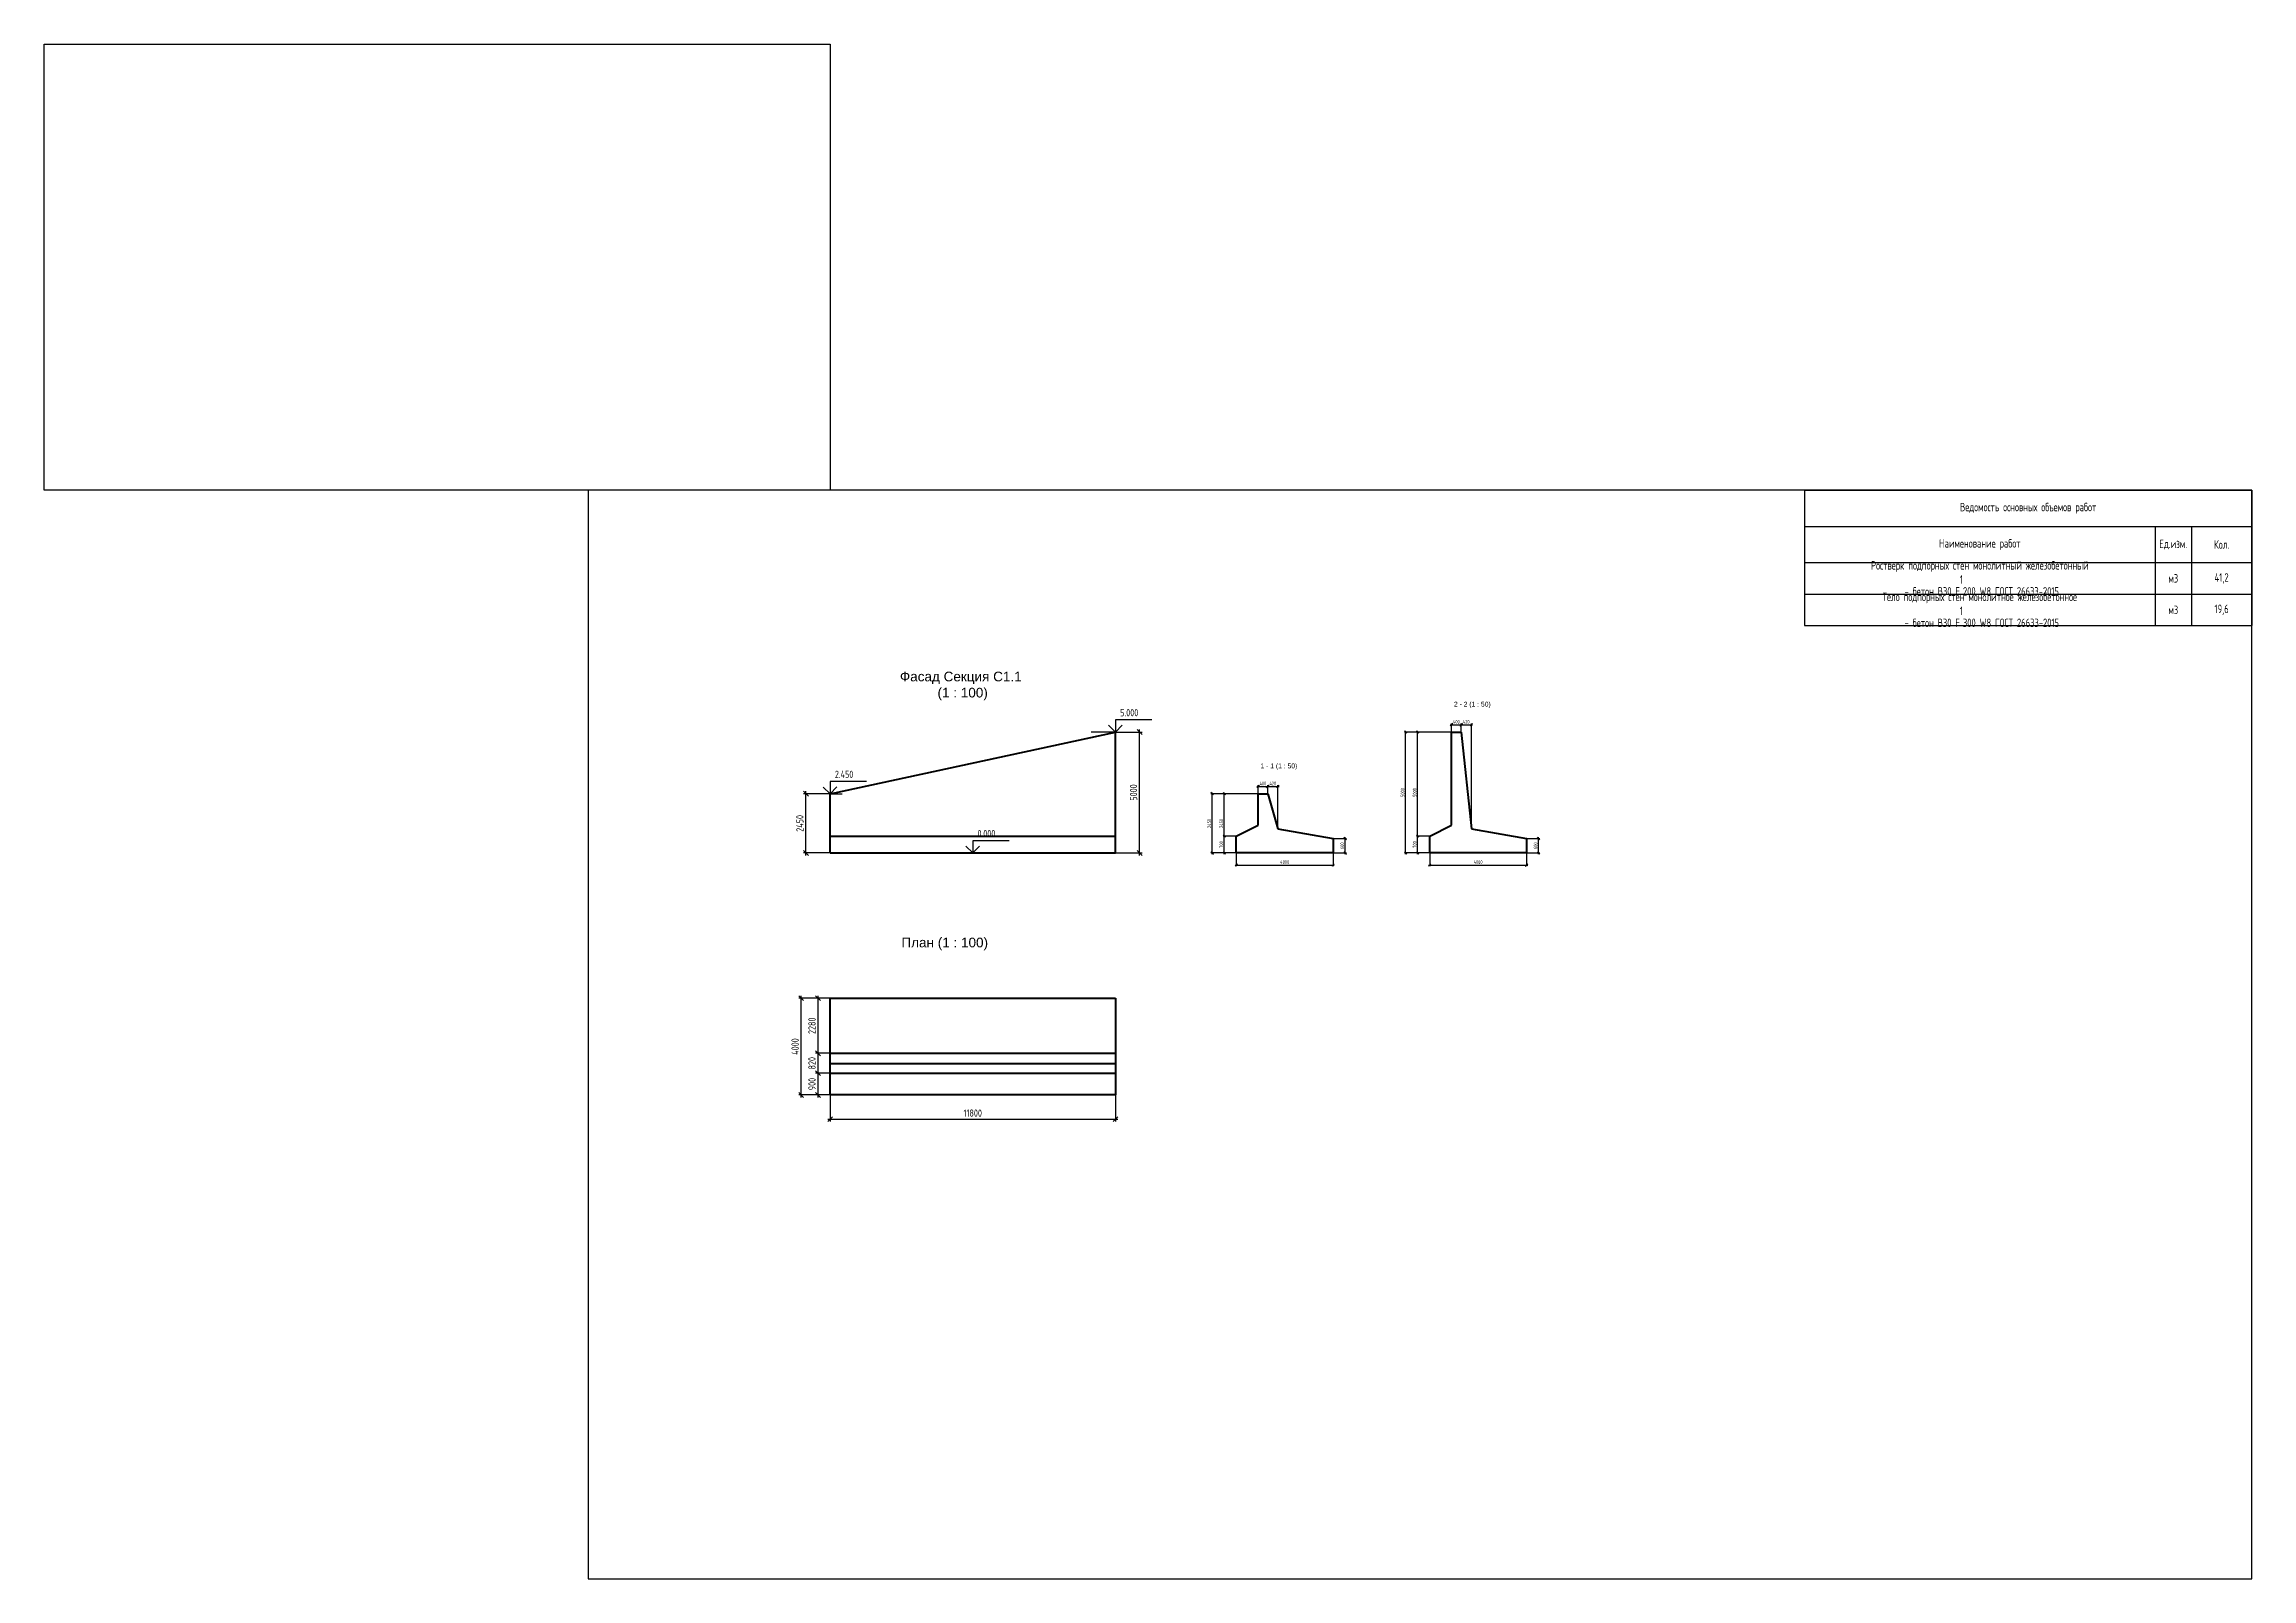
# Model space of a CAD drawing. Header units: millimetres. Extents: x -5073 to 941857, y -2035460 to 62336.
# Drawn here: x 322193 to 413498, y -30000 to 33430 of the extents above; entities that cross this region are included whole.
import ezdxf
from ezdxf.enums import TextEntityAlignment as Align

# ---------------------------------------------------------------- set-up
doc = ezdxf.new("R2010")
doc.units = ezdxf.units.MM
doc.layers.add('Contur', color=40, linetype='Continuous', lineweight=40)
doc.layers.add('Notes', color=1, linetype='Continuous', plot=False)
for name, color, linetype in [('Size', 142, 'Continuous'), ('T_Border', 9, 'Continuous'), ('Text_B', 11, 'Continuous')]:
    doc.layers.add(name, color=color, linetype=linetype)
doc.styles.add('RS 0.7', font='romans.shx', dxfattribs={"width": 0.7})
doc.styles.add('RS0.7', font='romans.shx', dxfattribs={"width": 0.7})
doc.styles.get("Standard").update_dxf_attribs({"font": 'arial.ttf'})
doc.dimstyles.new('LIN100', dxfattribs={"dimscale": 100, "dimtxt": 3, "dimasz": 2, "dimexe": 1, "dimexo": 0, "dimgap": 1, "dimtad": 1, "dimdec": 1, "dimrnd": 1, "dimzin": 9, "dimdsep": 46, "dimtxsty": 'RS0.7', "dimblk1": 'OBLIQUE', "dimblk2": 'OBLIQUE', "dimsah": 1, "dimcen": 2, "dimdle": 1, "dimclrd": 256, "dimclre": 256, "dimclrt": 7, "dimazin": 2, "dimtfac": 2.5, "dimtdec": 1, "dimtmove": 0, "dimatfit": 3, "dimfxl": 1, "dimtolj": 1, "dimtzin": 12, "dimlwd": -1, "dimlwe": -1, "dimarcsym": 0})
doc.dimstyles.new('LIN50', dxfattribs={"dimscale": 50, "dimtxt": 3, "dimasz": 2, "dimexe": 1, "dimexo": 0, "dimgap": 1, "dimtad": 1, "dimdec": 1, "dimrnd": 1, "dimzin": 9, "dimdsep": 46, "dimtxsty": 'RS0.7', "dimblk1": 'OBLIQUE', "dimblk2": 'OBLIQUE', "dimsah": 1, "dimcen": 2, "dimdle": 1, "dimclrd": 256, "dimclre": 256, "dimclrt": 7, "dimazin": 2, "dimtfac": 2.5, "dimtdec": 1, "dimtmove": 0, "dimatfit": 3, "dimfxl": 1, "dimtolj": 1, "dimtzin": 12, "dimlwd": -1, "dimlwe": -1, "dimarcsym": 0})

msp = doc.modelspace()

# ---------------------------------------------------------------- texts
at = {"layer": 'Text_B'}
for s, insert, char_height, attachment_point in [('Фасад Секция С1.1^J (1 : 100)', (360103.5, 6901.05), 400, 5), ('2 - 2 (1 : 50)', (380497.84, 6250), 200, 1), ('1 - 1 (1 : 50)', (372497.84, 3700), 200, 1), ('План (1 : 100)', (357647.84, -3500), 400, 1)]:
    msp.add_mtext(s, dxfattribs=dict(at, insert=insert, char_height=char_height, attachment_point=attachment_point))

# ---------------------------------------------------------------- blocks, each defined once
blk = doc.blocks.new('_Oblique')
at = {"color": 0, "lineweight": -2}
blk.add_line((-0.5, -0.5), (0.5, 0.5), dxfattribs=at)
blk = doc.blocks.new('*D155')
at = {"layer": 'Defpoints', "color": 0, "transparency": 16777216}
for p in [(353698, 2450), (354698, 2450), (354698, 0)]:
    blk.add_point(p, dxfattribs=at)
at = {"layer": 'Size', "transparency": 16777216}
for p, q in [((354698, 2450), (353598, 2450)), ((353698, -100), (353698, 2550)), ((354698, 0), (353598, 0))]:
    blk.add_line(p, q, dxfattribs=at)
at = {"layer": 'Size', "transparency": 16777216, "xscale": 200, "yscale": 200, "zscale": 200}
for p, rotation in [((353698, 2450), 90), ((353698, 0), 270)]:
    blk.add_blockref('_Oblique', p, dxfattribs=dict(at, rotation=rotation))
at = {"layer": 'Size', "color": 7, "transparency": 16777216, "insert": (353448, 1225), "char_height": 300, "attachment_point": 5, "rotation": 90, "style": 'RS0.7'}
blk.add_mtext('\\A1;2450', dxfattribs=at)
blk = doc.blocks.new('*D156')
at = {"layer": 'Defpoints', "color": 0, "transparency": 16777216}
for p in [(366498, 5000), (367498, 5000), (366498, 0)]:
    blk.add_point(p, dxfattribs=at)
at = {"layer": 'Size', "transparency": 16777216}
for p, q in [((366498, 5000), (367598, 5000)), ((367498, -100), (367498, 5100)), ((366498, 0), (367598, 0))]:
    blk.add_line(p, q, dxfattribs=at)
at = {"layer": 'Size', "transparency": 16777216, "xscale": 200, "yscale": 200, "zscale": 200}
for p, rotation in [((367498, 5000), 90), ((367498, 0), 270)]:
    blk.add_blockref('_Oblique', p, dxfattribs=dict(at, rotation=rotation))
at = {"layer": 'Size', "color": 7, "transparency": 16777216, "insert": (367248, 2500), "char_height": 300, "attachment_point": 5, "rotation": 90, "style": 'RS0.7'}
blk.add_mtext('\\A1;5000', dxfattribs=at)
blk = doc.blocks.new('*D157')
at = {"layer": 'Defpoints', "color": 0, "transparency": 16777216}
for p in [(354698, -10000), (366498, -10000), (366498, -11000)]:
    blk.add_point(p, dxfattribs=at)
at = {"layer": 'Size', "transparency": 16777216}
for p, q in [((354698, -10000), (354698, -11100)), ((366498, -10000), (366498, -11100)), ((354598, -11000), (366598, -11000))]:
    blk.add_line(p, q, dxfattribs=at)
at = {"layer": 'Size', "transparency": 16777216, "xscale": 200, "yscale": 200, "zscale": 200, "rotation": 180}
blk.add_blockref('_Oblique', (354698, -11000), dxfattribs=at)
at = {"layer": 'Size', "transparency": 16777216, "xscale": 200, "yscale": 200, "zscale": 200}
blk.add_blockref('_Oblique', (366498, -11000), dxfattribs=at)
at = {"layer": 'Size', "color": 7, "transparency": 16777216, "insert": (360598, -10750), "char_height": 300, "attachment_point": 5, "style": 'RS0.7'}
blk.add_mtext('\\A1;11800', dxfattribs=at)
blk = doc.blocks.new('*D158')
at = {"layer": 'Defpoints', "color": 0, "transparency": 16777216}
for p in [(353498, -6000), (354698, -6000), (354698, -10000)]:
    blk.add_point(p, dxfattribs=at)
at = {"layer": 'Size', "transparency": 16777216}
for p, q in [((354698, -6000), (353398, -6000)), ((353498, -10100), (353498, -5900)), ((354698, -10000), (353398, -10000))]:
    blk.add_line(p, q, dxfattribs=at)
at = {"layer": 'Size', "transparency": 16777216, "xscale": 200, "yscale": 200, "zscale": 200}
for p, rotation in [((353498, -6000), 90), ((353498, -10000), 270)]:
    blk.add_blockref('_Oblique', p, dxfattribs=dict(at, rotation=rotation))
at = {"layer": 'Size', "color": 7, "transparency": 16777216, "insert": (353248, -8000), "char_height": 300, "attachment_point": 5, "rotation": 90, "style": 'RS0.7'}
blk.add_mtext('\\A1;4000', dxfattribs=at)
blk = doc.blocks.new('*D159')
at = {"layer": 'Defpoints', "color": 0, "transparency": 16777216}
for p in [(354198, -9100), (354698, -9100), (354698, -10000)]:
    blk.add_point(p, dxfattribs=at)
at = {"layer": 'Size', "transparency": 16777216}
for p, q in [((354698, -9100), (354098, -9100)), ((354198, -10100), (354198, -9000)), ((354698, -10000), (354098, -10000))]:
    blk.add_line(p, q, dxfattribs=at)
at = {"layer": 'Size', "transparency": 16777216, "xscale": 200, "yscale": 200, "zscale": 200}
for p, rotation in [((354198, -9100), 90), ((354198, -10000), 270)]:
    blk.add_blockref('_Oblique', p, dxfattribs=dict(at, rotation=rotation))
at = {"layer": 'Size', "color": 7, "transparency": 16777216, "insert": (353948, -9550), "char_height": 300, "attachment_point": 5, "rotation": 90, "style": 'RS0.7'}
blk.add_mtext('\\A1;900', dxfattribs=at)
blk = doc.blocks.new('*D160')
at = {"layer": 'Defpoints', "color": 0, "transparency": 16777216}
for p in [(354198, -8280), (354698, -8280), (354698, -9100)]:
    blk.add_point(p, dxfattribs=at)
at = {"layer": 'Size', "transparency": 16777216}
for p, q in [((354198, -9200), (354198, -8180)), ((354698, -8280), (354098, -8280)), ((354698, -9100), (354098, -9100))]:
    blk.add_line(p, q, dxfattribs=at)
at = {"layer": 'Size', "transparency": 16777216, "xscale": 200, "yscale": 200, "zscale": 200}
for p, rotation in [((354198, -8280), 90), ((354198, -9100), 270)]:
    blk.add_blockref('_Oblique', p, dxfattribs=dict(at, rotation=rotation))
at = {"layer": 'Size', "color": 7, "transparency": 16777216, "insert": (353948, -8690), "char_height": 300, "attachment_point": 5, "rotation": 90, "style": 'RS0.7'}
blk.add_mtext('\\A1;820', dxfattribs=at)
blk = doc.blocks.new('*D161')
at = {"layer": 'Defpoints', "color": 0, "transparency": 16777216}
for p in [(354198, -6000), (354698, -6000), (354698, -8280)]:
    blk.add_point(p, dxfattribs=at)
at = {"layer": 'Size', "transparency": 16777216}
for p, q in [((354698, -6000), (354098, -6000)), ((354198, -8380), (354198, -5900)), ((354698, -8280), (354098, -8280))]:
    blk.add_line(p, q, dxfattribs=at)
at = {"layer": 'Size', "transparency": 16777216, "xscale": 200, "yscale": 200, "zscale": 200}
for p, rotation in [((354198, -6000), 90), ((354198, -8280), 270)]:
    blk.add_blockref('_Oblique', p, dxfattribs=dict(at, rotation=rotation))
at = {"layer": 'Size', "color": 7, "transparency": 16777216, "insert": (353948, -7140), "char_height": 300, "attachment_point": 5, "rotation": 90, "style": 'RS0.7'}
blk.add_mtext('\\A1;2280', dxfattribs=at)
blk = doc.blocks.new('*D162')
at = {"layer": 'Defpoints', "color": 0, "transparency": 16777216}
for p in [(370998, 2450), (372398, 2450), (371498, 0)]:
    blk.add_point(p, dxfattribs=at)
at = {"layer": 'Size', "transparency": 16777216}
for p, q in [((372398, 2450), (370948, 2450)), ((370998, -50), (370998, 2500)), ((371498, 0), (370948, 0))]:
    blk.add_line(p, q, dxfattribs=at)
at = {"layer": 'Size', "transparency": 16777216, "xscale": 100, "yscale": 100, "zscale": 100}
for p, rotation in [((370998, 2450), 90), ((370998, 0), 270)]:
    blk.add_blockref('_Oblique', p, dxfattribs=dict(at, rotation=rotation))
at = {"layer": 'Size', "color": 7, "transparency": 16777216, "insert": (370873, 1225), "char_height": 150, "attachment_point": 5, "rotation": 90, "style": 'RS0.7'}
blk.add_mtext('\\A1;2450', dxfattribs=at)
blk = doc.blocks.new('*D163')
at = {"layer": 'Defpoints', "color": 0, "transparency": 16777216}
for p in [(371498, 0), (375498, 0), (375498, -500)]:
    blk.add_point(p, dxfattribs=at)
at = {"layer": 'Size', "transparency": 16777216}
for p, q in [((371498, 0), (371498, -550)), ((375498, 0), (375498, -550)), ((371448, -500), (375548, -500))]:
    blk.add_line(p, q, dxfattribs=at)
at = {"layer": 'Size', "transparency": 16777216, "xscale": 100, "yscale": 100, "zscale": 100, "rotation": 180}
blk.add_blockref('_Oblique', (371498, -500), dxfattribs=at)
at = {"layer": 'Size', "transparency": 16777216, "xscale": 100, "yscale": 100, "zscale": 100}
blk.add_blockref('_Oblique', (375498, -500), dxfattribs=at)
at = {"layer": 'Size', "color": 7, "transparency": 16777216, "insert": (373498, -375), "char_height": 150, "attachment_point": 5, "style": 'RS0.7'}
blk.add_mtext('\\A1;4000', dxfattribs=at)
blk = doc.blocks.new('*D164')
at = {"layer": 'Defpoints', "color": 0, "transparency": 16777216}
for p in [(378998, 5000), (380398, 5000), (379498, 0)]:
    blk.add_point(p, dxfattribs=at)
at = {"layer": 'Size', "transparency": 16777216}
for p, q in [((380398, 5000), (378948, 5000)), ((378998, -50), (378998, 5050)), ((379498, 0), (378948, 0))]:
    blk.add_line(p, q, dxfattribs=at)
at = {"layer": 'Size', "transparency": 16777216, "xscale": 100, "yscale": 100, "zscale": 100}
for p, rotation in [((378998, 5000), 90), ((378998, 0), 270)]:
    blk.add_blockref('_Oblique', p, dxfattribs=dict(at, rotation=rotation))
at = {"layer": 'Size', "color": 7, "transparency": 16777216, "insert": (378873, 2500), "char_height": 150, "attachment_point": 5, "rotation": 90, "style": 'RS0.7'}
blk.add_mtext('\\A1;5000', dxfattribs=at)
blk = doc.blocks.new('*D165')
at = {"layer": 'Defpoints', "color": 0, "transparency": 16777216}
for p in [(370498, 2450), (372398, 2450), (371498, 0)]:
    blk.add_point(p, dxfattribs=at)
at = {"layer": 'Size', "transparency": 16777216}
for p, q in [((372398, 2450), (370448, 2450)), ((370498, -50), (370498, 2500)), ((371498, 0), (370448, 0))]:
    blk.add_line(p, q, dxfattribs=at)
at = {"layer": 'Size', "transparency": 16777216, "xscale": 100, "yscale": 100, "zscale": 100}
for p, rotation in [((370498, 2450), 90), ((370498, 0), 270)]:
    blk.add_blockref('_Oblique', p, dxfattribs=dict(at, rotation=rotation))
at = {"layer": 'Size', "color": 7, "transparency": 16777216, "insert": (370373, 1225), "char_height": 150, "attachment_point": 5, "rotation": 90, "style": 'RS0.7'}
blk.add_mtext('\\A1;2450', dxfattribs=at)
blk = doc.blocks.new('*D166')
at = {"layer": 'Defpoints', "color": 0, "transparency": 16777216}
for p in [(370998, 700), (371498, 700), (371498, 0)]:
    blk.add_point(p, dxfattribs=at)
at = {"layer": 'Size', "transparency": 16777216}
for p, q in [((371498, 700), (370948, 700)), ((371498, 0), (370948, 0)), ((370998, -50), (370998, 750))]:
    blk.add_line(p, q, dxfattribs=at)
at = {"layer": 'Size', "transparency": 16777216, "xscale": 100, "yscale": 100, "zscale": 100}
for p, rotation in [((370998, 700), 90), ((370998, 0), 270)]:
    blk.add_blockref('_Oblique', p, dxfattribs=dict(at, rotation=rotation))
at = {"layer": 'Size', "color": 7, "transparency": 16777216, "insert": (370873, 350), "char_height": 150, "attachment_point": 5, "rotation": 90, "style": 'RS0.7'}
blk.add_mtext('\\A1;700', dxfattribs=at)
blk = doc.blocks.new('*D167')
at = {"layer": 'Defpoints', "color": 0, "transparency": 16777216}
for p in [(372798, 2750), (372398, 2450), (372798, 2450)]:
    blk.add_point(p, dxfattribs=at)
at = {"layer": 'Size', "transparency": 16777216}
for p, q in [((372348, 2750), (372848, 2750)), ((372398, 2450), (372398, 2800)), ((372798, 2450), (372798, 2800))]:
    blk.add_line(p, q, dxfattribs=at)
at = {"layer": 'Size', "transparency": 16777216, "xscale": 100, "yscale": 100, "zscale": 100, "rotation": 180}
blk.add_blockref('_Oblique', (372398, 2750), dxfattribs=at)
at = {"layer": 'Size', "transparency": 16777216, "xscale": 100, "yscale": 100, "zscale": 100}
blk.add_blockref('_Oblique', (372798, 2750), dxfattribs=at)
at = {"layer": 'Size', "color": 7, "transparency": 16777216, "insert": (372598, 2875), "char_height": 150, "attachment_point": 5, "style": 'RS0.7'}
blk.add_mtext('\\A1;400', dxfattribs=at)
blk = doc.blocks.new('*D168')
at = {"layer": 'Defpoints', "color": 0, "transparency": 16777216}
for p in [(373218, 2750), (372798, 2450), (373218, 1000)]:
    blk.add_point(p, dxfattribs=at)
at = {"layer": 'Size', "transparency": 16777216}
for p, q in [((372748, 2750), (373268, 2750)), ((372798, 2450), (372798, 2800)), ((373218, 1000), (373218, 2800))]:
    blk.add_line(p, q, dxfattribs=at)
at = {"layer": 'Size', "transparency": 16777216, "xscale": 100, "yscale": 100, "zscale": 100, "rotation": 180}
blk.add_blockref('_Oblique', (372798, 2750), dxfattribs=at)
at = {"layer": 'Size', "transparency": 16777216, "xscale": 100, "yscale": 100, "zscale": 100}
blk.add_blockref('_Oblique', (373218, 2750), dxfattribs=at)
at = {"layer": 'Size', "color": 7, "transparency": 16777216, "insert": (373008, 2875), "char_height": 150, "attachment_point": 5, "style": 'RS0.7'}
blk.add_mtext('\\A1;420', dxfattribs=at)
blk = doc.blocks.new('*D169')
at = {"layer": 'Defpoints', "color": 0, "transparency": 16777216}
for p in [(375498, 600), (375498, 0), (375998, 600)]:
    blk.add_point(p, dxfattribs=at)
at = {"layer": 'Size', "transparency": 16777216}
for p, q in [((375498, 600), (376048, 600)), ((375498, 0), (376048, 0)), ((375998, -50), (375998, 650))]:
    blk.add_line(p, q, dxfattribs=at)
at = {"layer": 'Size', "transparency": 16777216, "xscale": 100, "yscale": 100, "zscale": 100}
for p, rotation in [((375998, 600), 90), ((375998, 0), 270)]:
    blk.add_blockref('_Oblique', p, dxfattribs=dict(at, rotation=rotation))
at = {"layer": 'Size', "color": 7, "transparency": 16777216, "insert": (375873, 300), "char_height": 150, "attachment_point": 5, "rotation": 90, "style": 'RS0.7'}
blk.add_mtext('\\A1;600', dxfattribs=at)
blk = doc.blocks.new('*D170')
at = {"layer": 'Defpoints', "color": 0, "transparency": 16777216}
for p in [(378498, 5000), (380398, 5000), (379498, 0)]:
    blk.add_point(p, dxfattribs=at)
at = {"layer": 'Size', "transparency": 16777216}
for p, q in [((380398, 5000), (378448, 5000)), ((378498, -50), (378498, 5050)), ((379498, 0), (378448, 0))]:
    blk.add_line(p, q, dxfattribs=at)
at = {"layer": 'Size', "transparency": 16777216, "xscale": 100, "yscale": 100, "zscale": 100}
for p, rotation in [((378498, 5000), 90), ((378498, 0), 270)]:
    blk.add_blockref('_Oblique', p, dxfattribs=dict(at, rotation=rotation))
at = {"layer": 'Size', "color": 7, "transparency": 16777216, "insert": (378373, 2500), "char_height": 150, "attachment_point": 5, "rotation": 90, "style": 'RS0.7'}
blk.add_mtext('\\A1;5000', dxfattribs=at)
blk = doc.blocks.new('*D171')
at = {"layer": 'Defpoints', "color": 0, "transparency": 16777216}
for p in [(378998, 700), (379498, 700), (379498, 0)]:
    blk.add_point(p, dxfattribs=at)
at = {"layer": 'Size', "transparency": 16777216}
for p, q in [((379498, 700), (378948, 700)), ((379498, 0), (378948, 0)), ((378998, -50), (378998, 750))]:
    blk.add_line(p, q, dxfattribs=at)
at = {"layer": 'Size', "transparency": 16777216, "xscale": 100, "yscale": 100, "zscale": 100}
for p, rotation in [((378998, 700), 90), ((378998, 0), 270)]:
    blk.add_blockref('_Oblique', p, dxfattribs=dict(at, rotation=rotation))
at = {"layer": 'Size', "color": 7, "transparency": 16777216, "insert": (378873, 350), "char_height": 150, "attachment_point": 5, "rotation": 90, "style": 'RS0.7'}
blk.add_mtext('\\A1;700', dxfattribs=at)
blk = doc.blocks.new('*D172')
at = {"layer": 'Defpoints', "color": 0, "transparency": 16777216}
for p in [(379498, 0), (383498, 0), (383498, -500)]:
    blk.add_point(p, dxfattribs=at)
at = {"layer": 'Size', "transparency": 16777216}
for p, q in [((379498, 0), (379498, -550)), ((383498, 0), (383498, -550)), ((379448, -500), (383548, -500))]:
    blk.add_line(p, q, dxfattribs=at)
at = {"layer": 'Size', "transparency": 16777216, "xscale": 100, "yscale": 100, "zscale": 100, "rotation": 180}
blk.add_blockref('_Oblique', (379498, -500), dxfattribs=at)
at = {"layer": 'Size', "transparency": 16777216, "xscale": 100, "yscale": 100, "zscale": 100}
blk.add_blockref('_Oblique', (383498, -500), dxfattribs=at)
at = {"layer": 'Size', "color": 7, "transparency": 16777216, "insert": (381498, -375), "char_height": 150, "attachment_point": 5, "style": 'RS0.7'}
blk.add_mtext('\\A1;4000', dxfattribs=at)
blk = doc.blocks.new('*D173')
at = {"layer": 'Defpoints', "color": 0, "transparency": 16777216}
for p in [(380398, 5000), (380798, 5300), (380798, 5000)]:
    blk.add_point(p, dxfattribs=at)
at = {"layer": 'Size', "transparency": 16777216}
for p, q in [((380348, 5300), (380848, 5300)), ((380398, 5000), (380398, 5350)), ((380798, 5000), (380798, 5350))]:
    blk.add_line(p, q, dxfattribs=at)
at = {"layer": 'Size', "transparency": 16777216, "xscale": 100, "yscale": 100, "zscale": 100, "rotation": 180}
blk.add_blockref('_Oblique', (380398, 5300), dxfattribs=at)
at = {"layer": 'Size', "transparency": 16777216, "xscale": 100, "yscale": 100, "zscale": 100}
blk.add_blockref('_Oblique', (380798, 5300), dxfattribs=at)
at = {"layer": 'Size', "color": 7, "transparency": 16777216, "insert": (380598, 5425), "char_height": 150, "attachment_point": 5, "style": 'RS0.7'}
blk.add_mtext('\\A1;400', dxfattribs=at)
blk = doc.blocks.new('*D174')
at = {"layer": 'Defpoints', "color": 0, "transparency": 16777216}
for p in [(380798, 5000), (381218, 5300), (381218, 1000)]:
    blk.add_point(p, dxfattribs=at)
at = {"layer": 'Size', "transparency": 16777216}
for p, q in [((380748, 5300), (381268, 5300)), ((380798, 5000), (380798, 5350)), ((381218, 1000), (381218, 5350))]:
    blk.add_line(p, q, dxfattribs=at)
at = {"layer": 'Size', "transparency": 16777216, "xscale": 100, "yscale": 100, "zscale": 100, "rotation": 180}
blk.add_blockref('_Oblique', (380798, 5300), dxfattribs=at)
at = {"layer": 'Size', "transparency": 16777216, "xscale": 100, "yscale": 100, "zscale": 100}
blk.add_blockref('_Oblique', (381218, 5300), dxfattribs=at)
at = {"layer": 'Size', "color": 7, "transparency": 16777216, "insert": (381008, 5425), "char_height": 150, "attachment_point": 5, "style": 'RS0.7'}
blk.add_mtext('\\A1;420', dxfattribs=at)
blk = doc.blocks.new('*D175')
at = {"layer": 'Defpoints', "color": 0, "transparency": 16777216}
for p in [(383498, 600), (383498, 0), (383998, 600)]:
    blk.add_point(p, dxfattribs=at)
at = {"layer": 'Size', "transparency": 16777216}
for p, q in [((383498, 600), (384048, 600)), ((383498, 0), (384048, 0)), ((383998, -50), (383998, 650))]:
    blk.add_line(p, q, dxfattribs=at)
at = {"layer": 'Size', "transparency": 16777216, "xscale": 100, "yscale": 100, "zscale": 100}
for p, rotation in [((383998, 600), 90), ((383998, 0), 270)]:
    blk.add_blockref('_Oblique', p, dxfattribs=dict(at, rotation=rotation))
at = {"layer": 'Size', "color": 7, "transparency": 16777216, "insert": (383873, 300), "char_height": 150, "attachment_point": 5, "rotation": 90, "style": 'RS0.7'}
blk.add_mtext('\\A1;600', dxfattribs=at)
blk = doc.blocks.new('Otmetka')
at = {"lineweight": 25}
for p, q in [((0, 0), (-10, 0)), ((0, 5), (0, 0)), ((15, 5), (0, 5)), ((0, 0), (5, 0))]:
    blk.add_line(p, q, dxfattribs=at)
blk.add_lwpolyline([(-2.89, 2.77), (0, 0), (2.77, 2.89)], dxfattribs=at)
at = {"color": 7, "style": 'RS 0.7', "width": 0.7}
blk.add_attdef('+ОТМЕТКА', (1.97, 6.51), '', height=3, dxfattribs=at)
at = {"color": 7, "style": 'RS 0.7', "width": 0.7, "flags": 8}
blk.add_attdef('ПРИМЕЧАНИЕ', text='', height=3, dxfattribs=at).set_placement((1.97, 4.33), align=Align.TOP_LEFT)
blk = doc.blocks.new('*T176')
at = {"layer": 'T_Border', "color": 0, "linetype": 'ByBlock', "lineweight": -2, "transparency": 16777216}
for p, q in [((0, 0), (18500, 0)), ((0, 0), (0, -5600)), ((18500, 0), (18500, -5600)), ((0, -1500), (18500, -1500)), ((14500, -1500), (14500, -5600)), ((16000, -1500), (16000, -5600)), ((0, -3000), (18500, -3000)), ((0, -4300), (18500, -4300)), ((0, -5600), (18500, -5600))]:
    blk.add_line(p, q, dxfattribs=at)
at = {"layer": 'T_Border', "color": 0, "transparency": 16777216, "char_height": 350, "attachment_point": 5, "style": 'RS 0.7'}
for s, insert, width in [('Ведомость основных объемов работ', (9250, -750), 18497), ('Наименование работ', (7250, -2250), 14497), ('Ед.изм.', (15250, -2250), 1497), ('Кол.', (17250, -2250), 2497), ('Ростверк подпорных стен монолитный железобетонный ^J - бетон В30 F{\\S1^ ;}200 W8 ГОСТ 26633-2015', (7250, -3650), 14497), ('м3', (15250, -3650), 1497), ('41,2', (17250, -3650), 2497), ('Тело подпорных стен монолитное железобетонное ^J - бетон В30 F{\\S1^ ;}300 W8 ГОСТ 26633-2015', (7250, -4950), 14497), ('м3', (15250, -4950), 1497), ('19,6', (17250, -4950), 2497)]:
    blk.add_mtext(s, dxfattribs=dict(at, insert=insert, width=width))

# ---------------------------------------------------------------- dimensions: what is measured, and where the dimension line sits
at = {"layer": 'Size'}
for base, p1, p2, angle, dimstyle, picture, middle in [((380797.84, 5300), (380397.84, 5000), (380797.84, 5000), 180, 'LIN50', '*D173', (380597.84, 5425)), ((381217.84, 5300), (380797.84, 5000), (381217.84, 1000), 180, 'LIN50', '*D174', (381007.84, 5425)), ((367497.84, 5000), (366497.84, 0), (366497.84, 5000), 270, 'LIN100', '*D156', (367247.84, 2500)), ((378497.84, 5000), (379497.84, 0), (380397.84, 5000), 90, 'LIN50', '*D170', (378372.84, 2500)), ((378997.84, 5000), (379497.84, 0), (380397.84, 5000), 90, 'LIN50', '*D164', (378872.84, 2500)), ((372797.84, 2750), (372397.84, 2450), (372797.84, 2450), 180, 'LIN50', '*D167', (372597.84, 2875)), ((373217.84, 2750), (372797.84, 2450), (373217.84, 1000), 180, 'LIN50', '*D168', (373007.84, 2875)), ((353697.84, 2450), (354697.84, 0), (354697.84, 2450), 90, 'LIN100', '*D155', (353447.84, 1225)), ((370497.84, 2450), (371497.84, 0), (372397.84, 2450), 90, 'LIN50', '*D165', (370372.84, 1225)), ((370997.84, 2450), (371497.84, 0), (372397.84, 2450), 90, 'LIN50', '*D162', (370872.84, 1225)), ((370997.84, 700), (371497.84, 0), (371497.84, 700), 90, 'LIN50', '*D166', (370872.84, 350)), ((375997.84, 600), (375497.84, 0), (375497.84, 600), 270, 'LIN50', '*D169', (375872.84, 300)), ((378997.84, 700), (379497.84, 0), (379497.84, 700), 90, 'LIN50', '*D171', (378872.84, 350)), ((383997.84, 600), (383497.84, 0), (383497.84, 600), 270, 'LIN50', '*D175', (383872.84, 300)), ((353497.84, -6000), (354697.84, -10000), (354697.84, -6000), 90, 'LIN100', '*D158', (353247.84, -8000)), ((354197.84, -6000), (354697.84, -8280), (354697.84, -6000), 90, 'LIN100', '*D161', (353947.84, -7140)), ((354197.84, -8280), (354697.84, -9100), (354697.84, -8280), 90, 'LIN100', '*D160', (353947.84, -8690)), ((354197.84, -9100), (354697.84, -10000), (354697.84, -9100), 90, 'LIN100', '*D159', (353947.84, -9550))]:
    dim = msp.add_linear_dim(base=base, p1=p1, p2=p2, angle=angle, dimstyle=dimstyle, dxfattribs=at)
    dim.commit()
    dim.dimension.update_dxf_attribs({"geometry": picture, "text_midpoint": middle})
for base, p1, p2, dimstyle, picture, middle in [((375497.84, -500), (371497.84, 0), (375497.84, 0), 'LIN50', '*D163', (373497.84, -375)), ((383497.84, -500), (379497.84, 0), (383497.84, 0), 'LIN50', '*D172', (381497.84, -375)), ((366497.84, -11000), (354697.84, -10000), (366497.84, -10000), 'LIN100', '*D157', (360597.84, -10750))]:
    dim = msp.add_linear_dim(base=base, p1=p1, p2=p2, dimstyle=dimstyle, dxfattribs=at)
    dim.commit()
    dim.dimension.update_dxf_attribs({"geometry": picture, "text_midpoint": middle})

# ---------------------------------------------------------------- linework, layer by layer
at = {"layer": 'Contur'}
for p, q in [((354697.84, 2450), (366497.84, 5000)), ((366497.84, 0), (366497.84, 5000)), ((380397.84, 1145), (380397.84, 5000)), ((380397.84, 5000), (380797.84, 5000)), ((380797.84, 5000), (381217.84, 1000)), ((354697.84, 0), (354697.84, 2450)), ((372397.84, 1145), (372397.84, 2450)), ((372397.84, 2450), (372797.84, 2450)), ((372797.84, 2450), (373217.84, 1000)), ((371497.84, 700), (372397.84, 1145)), ((373217.84, 1000), (375497.84, 600)), ((379497.84, 700), (380397.84, 1145)), ((381217.84, 1000), (383497.84, 600)), ((354697.84, 700), (366497.84, 700)), ((354697.84, 0), (366497.84, 0)), ((371497.84, 0), (371497.84, 700)), ((375497.84, 0), (371497.84, 0)), ((375497.84, 600), (375497.84, 0)), ((379497.84, 0), (379497.84, 700)), ((383497.84, 0), (379497.84, 0)), ((383497.84, 600), (383497.84, 0)), ((354697.84, -10000), (354697.84, -6000)), ((354697.84, -6000), (366497.84, -6000)), ((366497.84, -6000), (366497.84, -10000)), ((354697.84, -8280), (366497.84, -8280)), ((354697.84, -8700), (366497.84, -8700)), ((354697.84, -9100), (366497.84, -9100)), ((366497.84, -10000), (354697.84, -10000))]:
    msp.add_line(p, q, dxfattribs=at)
at = {"layer": 'Notes'}
for p, q in [((413497.84, 15000), (344697.84, 15000)), ((344697.84, 15000), (344697.84, -30000)), ((413497.84, -30000), (413497.84, 15000)), ((344697.84, -30000), (413497.84, -30000))]:
    msp.add_line(p, q, dxfattribs=at)
at = {"layer": 'Text_B'}
msp.add_lwpolyline([(354697.84, 15000), (322192.87, 15000), (322192.87, 33430), (354697.84, 33430)], close=True, dxfattribs=at)

# ---------------------------------------------------------------- block references
msp.add_blockref('*T176', (394997.84, 15000))
at = {"layer": 'Size', "xscale": 100, "yscale": 100, "zscale": 100}
for p, values in [((366497.84, 5000), {'+ОТМЕТКА': '5.000'}), ((354697.84, 2450), {'+ОТМЕТКА': '2.450'}), ((360597.84, 0), {'+ОТМЕТКА': '0.000'})]:
    msp.add_blockref('Otmetka', p, dxfattribs=at).add_auto_attribs(values)

msp.set_redraw_order([(e.dxf.handle, doc.entitydb.next_handle()) for e in msp.query("TEXT MTEXT ATTDEF DIMENSION ARC_DIMENSION")])  # texts and dimensions are drawn at this point

doc.saveas('drawing.dxf')
